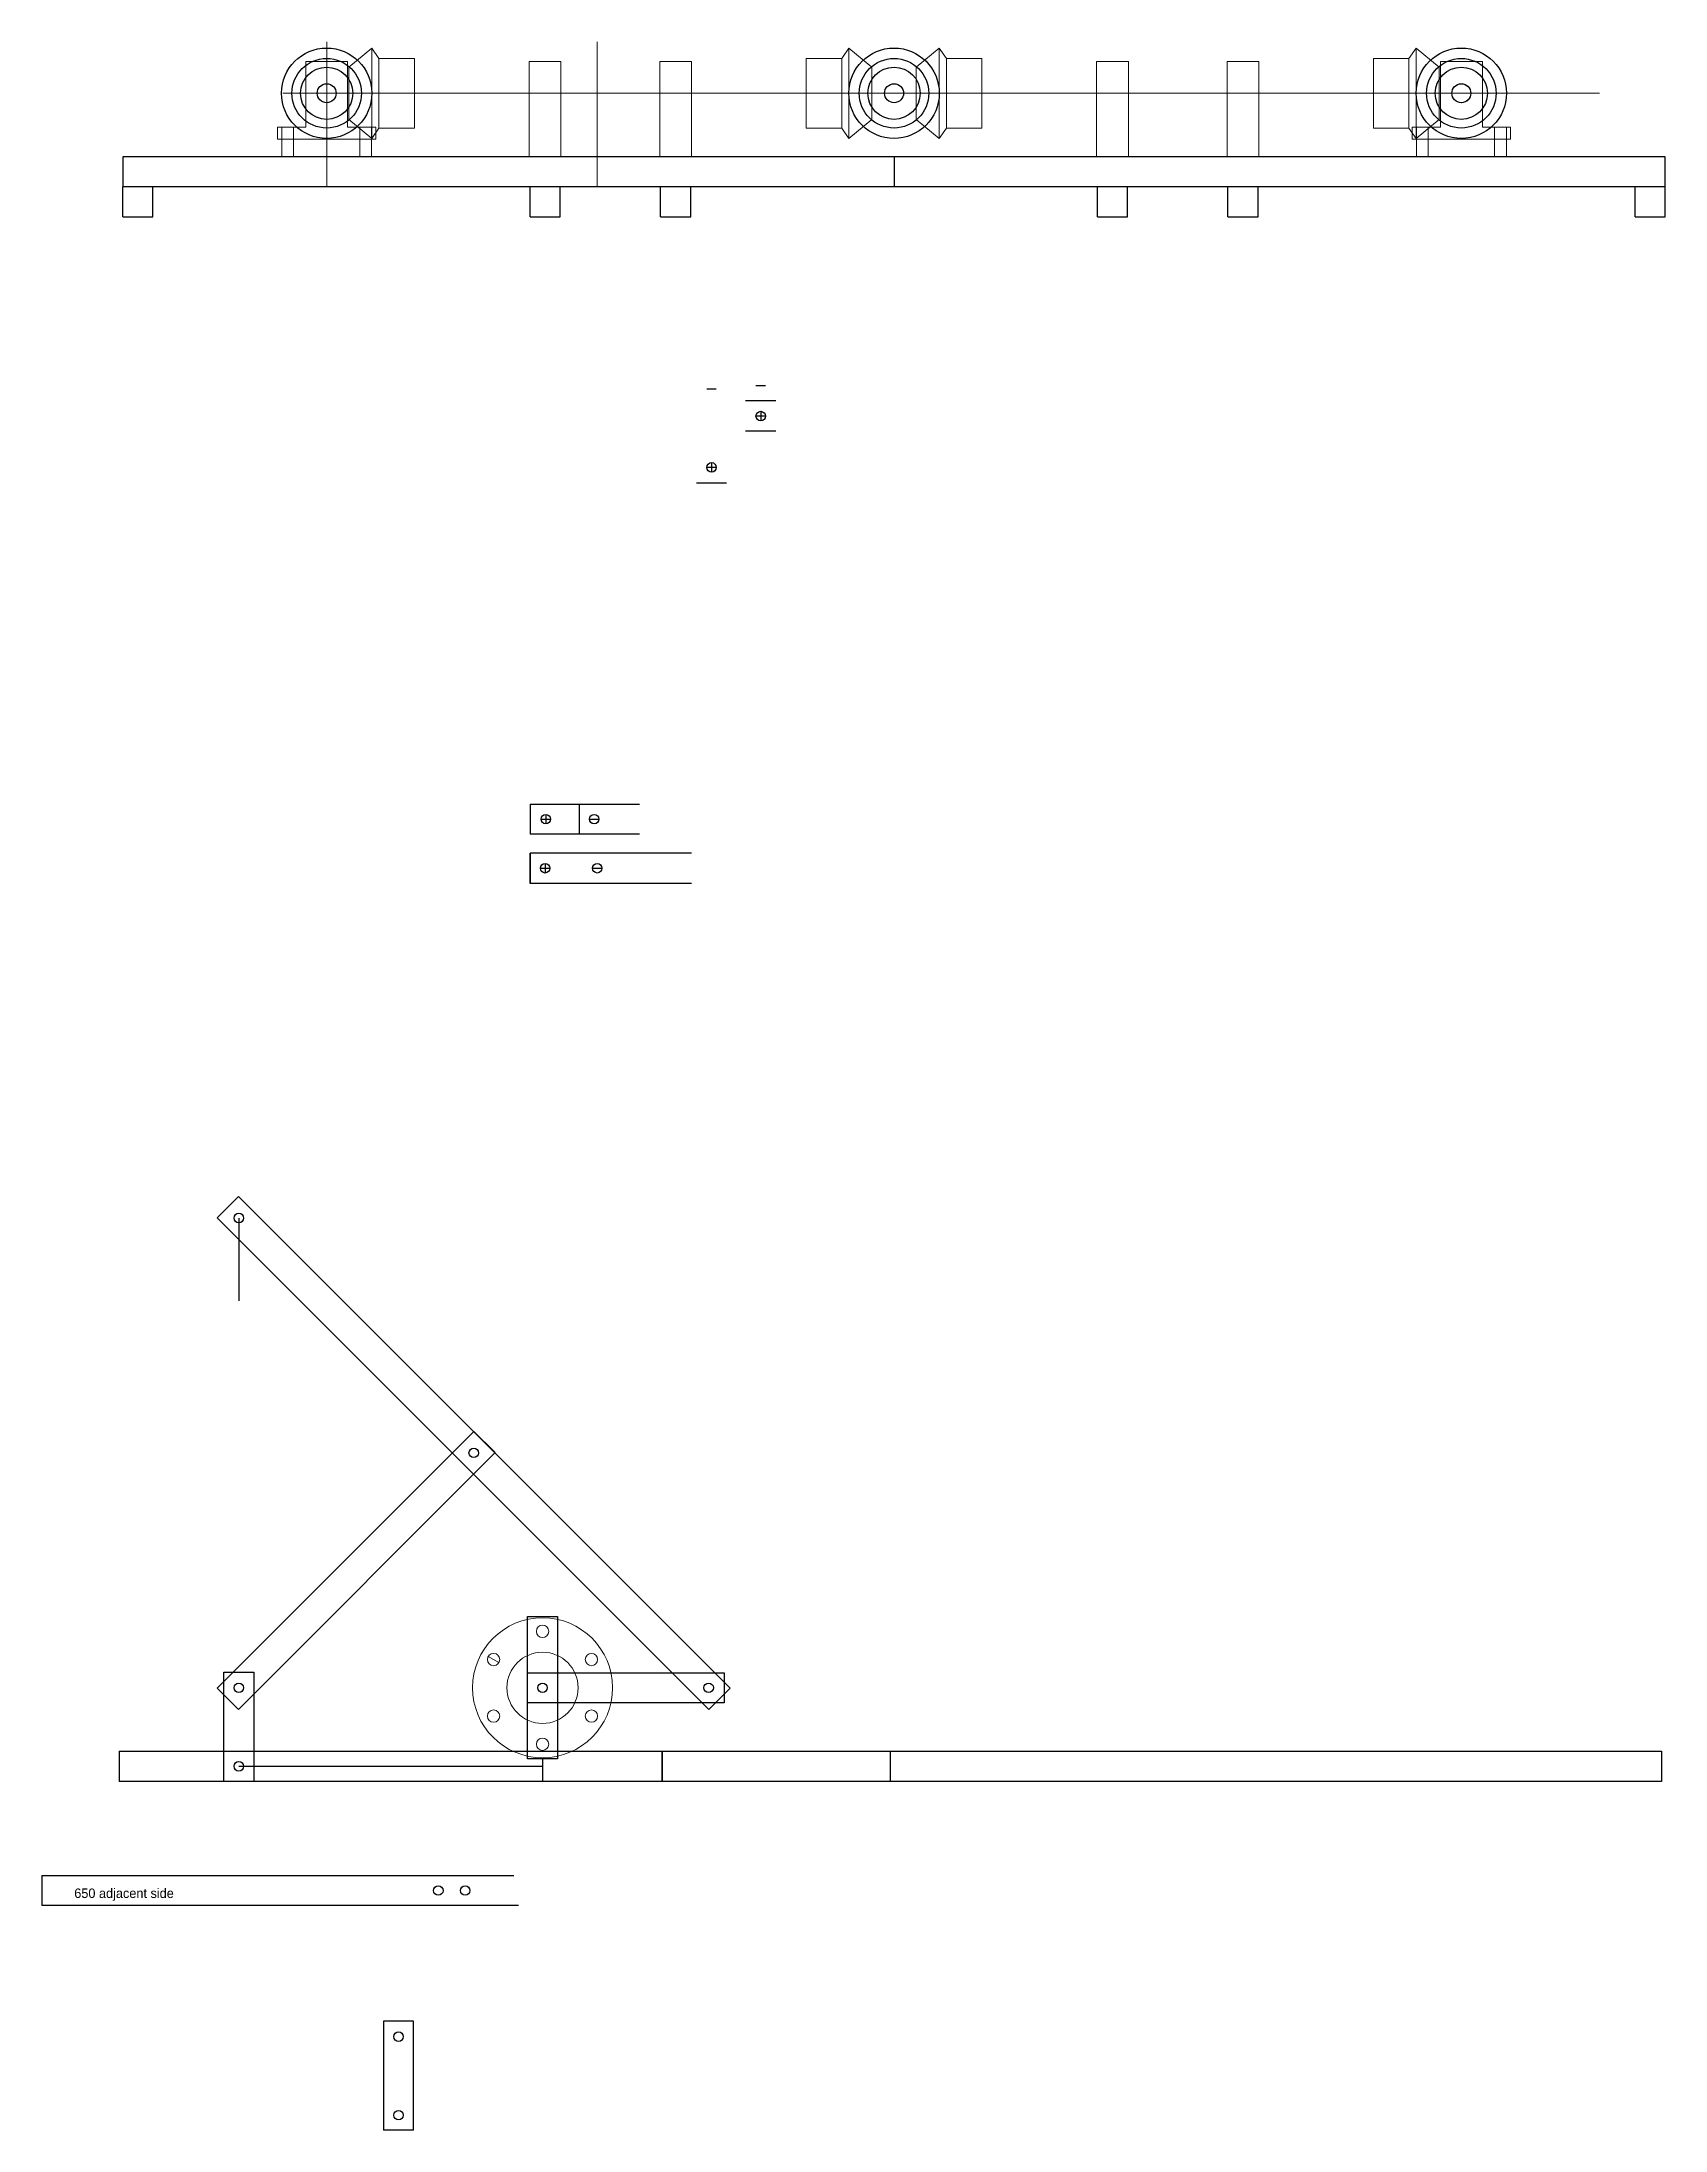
# Model space of a CAD drawing. Header units: millimetres. Extents: x -15418 to 43885, y -27590 to 23052.
# Drawn here: x 5842 to 6526, y 1830 to 2710 of the extents above; entities that cross this region are included whole.
import ezdxf

# ---------------------------------------------------------------- set-up
doc = ezdxf.new("R2010")
doc.units = ezdxf.units.MM
doc.header["$LTSCALE"] = 0.5
doc.layers.get('0').update_dxf_attribs({"lineweight": 5})
doc.layers.get('Defpoints').update_dxf_attribs({"color": 4})
doc.layers.add('Layer1', color=1, linetype='Continuous')
doc.layers.add('Layer2', color=2, linetype='Continuous')
doc.layers.add('Layer9', color=3, linetype='Continuous', lineweight=5)

msp = doc.modelspace()

# ---------------------------------------------------------------- texts
at = {"layer": 'Layer2', "transparency": 33554661}
msp.add_text('650 adjacent side', height=4, dxfattribs=at).set_placement((5855.2585, 1927.8084))

# ---------------------------------------------------------------- linework, layer by layer
at = {"transparency": 33554661}
for p, q in [((5961.6301, 2648.9554), (5961.6301, 2710.0914)), ((5980.6801, 2707.4454), (5970.9801, 2699.3954)), ((5980.6801, 2688.3954), (5980.6801, 2707.4454)), ((5983.6801, 2703.0554), (5980.6801, 2707.4454)), ((5983.6801, 2673.7354), (5983.6801, 2703.0554)), ((5983.6801, 2703.0554), (5998.6801, 2703.0554)), ((5998.6801, 2703.0554), (5998.6801, 2673.7354)), ((6075.6301, 2648.9554), (6075.6301, 2710.0914)), ((6163.6801, 2703.0554), (6163.6801, 2673.7354)), ((6178.6801, 2703.0554), (6163.6801, 2703.0554)), ((6178.6801, 2703.0554), (6181.6801, 2707.4454)), ((6178.6801, 2673.7354), (6178.6801, 2703.0554)), ((6181.6801, 2688.3954), (6181.6801, 2707.4454)), ((6181.6801, 2707.4454), (6191.3801, 2699.3954)), ((6219.7801, 2707.4454), (6210.0801, 2699.3954)), ((6219.7801, 2688.3954), (6219.7801, 2707.4454)), ((6222.7801, 2703.0554), (6219.7801, 2707.4454)), ((6222.7801, 2673.7354), (6222.7801, 2703.0554)), ((6222.7801, 2703.0554), (6237.7801, 2703.0554)), ((6237.7801, 2703.0554), (6237.7801, 2673.7354)), ((6402.7478, 2703.0554), (6402.7478, 2673.7354)), ((6417.7478, 2703.0554), (6402.7478, 2703.0554)), ((6417.7478, 2703.0554), (6420.7478, 2707.4454)), ((6417.7478, 2673.7354), (6417.7478, 2703.0554)), ((6420.7478, 2688.3954), (6420.7478, 2707.4454)), ((6420.7478, 2707.4454), (6430.4478, 2699.3954)), ((5970.9801, 2677.3954), (5970.9801, 2699.3954)), ((6191.3801, 2677.3954), (6191.3801, 2699.3954)), ((6210.0801, 2677.3954), (6210.0801, 2699.3954)), ((6430.4478, 2677.3954), (6430.4478, 2699.3954)), ((6497.9965, 2688.3954), (5943.1098, 2688.3954)), ((5970.9801, 2688.3954), (5970.9801, 2677.3954)), ((5980.6801, 2688.3954), (5980.6801, 2669.3454)), ((6181.6801, 2688.3954), (6181.6801, 2669.3454)), ((6210.0801, 2688.3954), (6210.0801, 2677.3954)), ((6219.7801, 2688.3954), (6219.7801, 2669.3454)), ((6420.7478, 2688.3954), (6420.7478, 2669.3454)), ((5980.6801, 2669.3454), (5970.9801, 2677.3954)), ((6181.6801, 2669.3454), (6191.3801, 2677.3954)), ((6219.7801, 2669.3454), (6210.0801, 2677.3954)), ((6420.7478, 2669.3454), (6430.4478, 2677.3954)), ((5942.6801, 2674.0754), (5942.6801, 2661.6554)), ((5947.6801, 2674.0754), (5947.6801, 2661.6554)), ((5975.5801, 2674.0754), (5975.5801, 2661.6554)), ((5980.5801, 2674.0754), (5980.5801, 2661.6554)), ((5983.6801, 2673.7354), (5980.6801, 2669.3454)), ((5998.6801, 2673.7354), (5983.6801, 2673.7354)), ((6163.6801, 2673.7354), (6178.6801, 2673.7354)), ((6178.6801, 2673.7354), (6181.6801, 2669.3454)), ((6222.7801, 2673.7354), (6219.7801, 2669.3454)), ((6237.7801, 2673.7354), (6222.7801, 2673.7354)), ((6402.7478, 2673.7354), (6417.7478, 2673.7354)), ((6417.7478, 2673.7354), (6420.7478, 2669.3454)), ((6420.8801, 2674.0754), (6420.8801, 2661.6554)), ((6425.8801, 2674.0754), (6425.8801, 2661.6554)), ((6453.7801, 2674.0754), (6453.7801, 2661.6554)), ((6458.7801, 2674.0754), (6458.7801, 2661.6554)), ((6029.7325, 2029.5783), (6034.2359, 2026.9783))]:
    msp.add_line(p, q, dxfattribs=at)
for centre, radius in [((6052.5956, 2016.3783), 29.5), ((6052.5956, 2040.1783), 2.6), ((6052.5956, 2040.1783), 2.6), ((6031.9842, 2028.2783), 2.6), ((6052.5956, 2016.3783), 15), ((6073.207, 2028.2783), 2.6), ((6031.9842, 2004.4783), 2.6), ((6073.207, 2004.4783), 2.6), ((6052.5956, 1992.5783), 2.6)]:
    msp.add_circle(centre, radius, dxfattribs=at)
at = {"layer": 'Defpoints', "transparency": 33554661}
msp.add_line((6200.7301, 2661.6554), (6200.7301, 2648.9554), dxfattribs=at)
for centre, radius in [((5961.6301, 2688.3954), 19.05), ((5961.6301, 2688.3954), 14.66), ((6200.7301, 2688.3954), 19.05), ((6200.7301, 2688.3954), 14.66), ((6439.7978, 2688.3954), 19.05), ((6439.7978, 2688.3954), 14.66), ((5961.6301, 2688.3954), 11), ((6200.7301, 2688.3954), 11), ((6439.7978, 2688.3954), 11), ((5961.6301, 2688.3954), 4), ((6200.7301, 2688.3954), 4), ((6439.7978, 2688.3954), 4)]:
    msp.add_circle(centre, radius, dxfattribs=at)
at = {"layer": 'Layer1', "transparency": 33554661}
for p, q in [((6121.8199, 2563.778), (6125.8199, 2563.778)), ((6146.5458, 2565.0504), (6142.5458, 2565.0504)), ((6150.8958, 2558.7004), (6138.1958, 2558.7004)), ((6144.5458, 2554.3504), (6144.5458, 2550.3504)), ((6150.8958, 2546.0004), (6138.1958, 2546.0004)), ((6146.5458, 2552.3504), (6142.5458, 2552.3504)), ((6125.8199, 2530.728), (6121.8199, 2530.728)), ((6123.8199, 2532.728), (6123.8199, 2528.728)), ((6130.1699, 2524.078), (6117.4699, 2524.078)), ((6047.4078, 2388.8437), (6093.4078, 2388.8437)), ((6047.4078, 2388.8437), (6047.4078, 2376.1437)), ((6068.0078, 2388.8437), (6068.0078, 2376.1437)), ((6051.9678, 2382.4937), (6055.9678, 2382.4937)), ((6053.9678, 2384.4937), (6053.9678, 2380.4937)), ((6072.3578, 2382.4937), (6076.3578, 2382.4937)), ((6115.3301, 2368.1178), (6047.3301, 2368.1178)), ((6047.3301, 2368.1178), (6047.3301, 2355.4178)), ((6047.3301, 2355.4178), (6047.3301, 2368.1178)), ((6093.4078, 2376.1437), (6047.4078, 2376.1437)), ((6051.6801, 2361.7678), (6055.6801, 2361.7678)), ((6053.6801, 2363.7678), (6053.6801, 2359.7678)), ((6073.6301, 2361.7678), (6077.6301, 2361.7678)), ((6115.3301, 2355.4178), (6047.3301, 2355.4178)), ((6031.9842, 2028.2783), (6031.9842, 2028.2783)), ((6031.9842, 2004.4783), (6031.9842, 2004.4783))]:
    msp.add_line(p, q, dxfattribs=at)
for centre in [(6144.5458, 2552.3504), (6123.8199, 2530.728), (6053.9678, 2382.4937), (6074.3578, 2382.4937), (6053.6801, 2361.7678), (6075.6301, 2361.7678)]:
    msp.add_circle(centre, 2, dxfattribs=at)
at = {"layer": 'Layer2', "transparency": 33554661}
for p, q in [((6525.7301, 2661.6554), (5875.7301, 2661.6554)), ((5875.7301, 2661.6554), (5875.7301, 2648.9554)), ((6525.7301, 2648.9554), (6525.7301, 2661.6554)), ((5875.7301, 2636.2554), (5875.7301, 2648.9554)), ((6525.7301, 2648.9554), (5875.7301, 2648.9554)), ((5888.4301, 2636.2554), (5888.4301, 2648.9554)), ((6047.3301, 2636.2554), (6047.3301, 2648.9554)), ((6060.0301, 2636.2554), (6060.0301, 2648.9554)), ((6102.3301, 2636.2554), (6102.3301, 2648.9554)), ((6115.0301, 2636.2554), (6115.0301, 2648.9554)), ((6286.4301, 2636.2554), (6286.4301, 2648.9554)), ((6299.1301, 2636.2554), (6299.1301, 2648.9554)), ((6341.4301, 2636.2554), (6341.4301, 2648.9554)), ((6354.1301, 2636.2554), (6354.1301, 2648.9554)), ((6513.0301, 2636.2554), (6513.0301, 2648.9554)), ((6525.7301, 2636.2554), (6525.7301, 2648.9554)), ((5875.7301, 2636.2554), (5888.4301, 2636.2554)), ((6047.3301, 2636.2554), (6060.0301, 2636.2554)), ((6102.3301, 2636.2554), (6115.0301, 2636.2554)), ((6286.4301, 2636.2554), (6299.1301, 2636.2554)), ((6341.4301, 2636.2554), (6354.1301, 2636.2554)), ((6513.0301, 2636.2554), (6525.7301, 2636.2554)), ((5924.4996, 2223.4545), (5915.5194, 2214.4743)), ((6131.6819, 2016.2722), (5924.4996, 2223.4545)), ((5915.5194, 2214.4743), (6122.7017, 2007.292)), ((5924.6057, 2214.3682), (5924.6057, 2179.4443)), ((5915.5194, 2016.2722), (6023.7067, 2124.4596)), ((6032.687, 2115.4793), (6023.7067, 2124.4596)), ((6032.687, 2115.4793), (5924.4996, 2007.292)), ((6046.2456, 1986.3783), (6046.2456, 2046.3783)), ((6046.2456, 2046.3783), (6058.9456, 2046.3783)), ((6058.9456, 2046.3783), (6058.9456, 1986.3783)), ((5924.4996, 2007.292), (5915.5194, 2016.2722)), ((5918.2557, 1976.9383), (5918.2557, 2022.9383)), ((5918.2557, 2022.9383), (5930.9557, 2022.9383)), ((5930.9557, 2022.9383), (5930.9557, 1976.9383)), ((6046.0956, 2022.7283), (6129.0956, 2022.7283)), ((6046.0956, 2022.7283), (6046.0956, 2010.0283)), ((6122.7017, 2007.292), (6131.6819, 2016.2722)), ((6129.0956, 2022.7283), (6129.0956, 2010.0283)), ((5929.0958, 2011.8882), (5924.4996, 2007.292)), ((6129.0956, 2010.0283), (6046.0956, 2010.0283)), ((5874.1657, 1989.6383), (6524.1657, 1989.6383)), ((5874.1657, 1989.6383), (5874.1657, 1976.9383)), ((6103.0356, 1976.9383), (6103.0356, 1989.6383)), ((6103.0356, 1989.6383), (6103.0356, 1976.9383)), ((6199.1657, 1989.6383), (6199.1657, 1976.9383)), ((6524.1657, 1989.6383), (6524.1657, 1976.9383)), ((5924.6057, 1983.2883), (6052.5956, 1983.2883)), ((6058.9456, 1986.3783), (6046.2456, 1986.3783)), ((6052.5956, 1986.3783), (6052.5956, 1976.9383)), ((6524.1657, 1976.9383), (5874.1657, 1976.9383)), ((6103.0356, 1976.9383), (6090.3356, 1976.9383)), ((5841.564, 1937.2775), (6040.5307, 1937.2775)), ((5841.564, 1937.2775), (5841.564, 1924.5775)), ((6042.4754, 1924.5775), (5841.564, 1924.5775)), ((5998.2664, 1875.9225), (5985.5664, 1875.9225)), ((5985.5664, 1875.9225), (5985.5664, 1829.9225)), ((5998.2664, 1829.9225), (5998.2664, 1875.9225)), ((5998.2664, 1829.9225), (5985.5664, 1829.9225))]:
    msp.add_line(p, q, dxfattribs=at)
for centre in [(5924.6057, 2214.3682), (6023.6006, 2115.3733), (5924.6057, 2016.3783), (6052.5956, 2016.3783), (6122.5956, 2016.3783), (6122.5956, 2016.3783), (5924.6057, 1983.2883), (6008.674, 1930.9275), (6019.9939, 1930.9275), (5991.9164, 1869.3625), (5991.9164, 1836.2725)]:
    msp.add_circle(centre, 2, dxfattribs=at)
at = {"layer": 'Layer9', "transparency": 33554661}
for p, q in [((5952.8001, 2701.7954), (5952.8001, 2674.0754)), ((5952.8001, 2701.7954), (5970.4601, 2701.7954)), ((5970.4601, 2701.7954), (5970.4601, 2674.0754)), ((6046.9901, 2661.6554), (6046.9901, 2701.7954)), ((6046.9901, 2701.7954), (6060.3701, 2701.7954)), ((6060.3701, 2661.6554), (6060.3701, 2701.7954)), ((6101.9901, 2661.6554), (6101.9901, 2701.7954)), ((6101.9901, 2701.7954), (6115.3701, 2701.7954)), ((6115.3701, 2661.6554), (6115.3701, 2701.7954)), ((6286.0901, 2661.6554), (6286.0901, 2701.7954)), ((6299.4701, 2701.7954), (6286.0901, 2701.7954)), ((6299.4701, 2661.6554), (6299.4701, 2701.7954)), ((6341.0901, 2661.6554), (6341.0901, 2701.7954)), ((6354.4701, 2701.7954), (6341.0901, 2701.7954)), ((6354.4701, 2661.6554), (6354.4701, 2701.7954)), ((6431.0001, 2701.7954), (6431.0001, 2674.0754)), ((6431.0001, 2701.7954), (6448.6601, 2701.7954)), ((6448.6601, 2701.7954), (6448.6601, 2674.0754)), ((5952.8001, 2674.0754), (5940.8801, 2674.0754)), ((5940.8801, 2674.0754), (5940.8801, 2668.9754)), ((5940.8801, 2668.9754), (5982.3269, 2668.9754)), ((5970.4601, 2674.0754), (5982.3801, 2674.0754)), ((5982.3269, 2668.9754), (5982.3269, 2674.0754)), ((6431.0001, 2674.0754), (6419.0801, 2674.0754)), ((6419.0801, 2674.0754), (6419.0801, 2668.9754)), ((6419.0801, 2668.9754), (6460.5269, 2668.9754)), ((6448.6601, 2674.0754), (6460.5801, 2674.0754)), ((6460.5269, 2668.9754), (6460.5269, 2674.0754))]:
    msp.add_line(p, q, dxfattribs=at)
for centre in [(5961.6301, 2688.3954), (6439.8301, 2688.3954)]:
    msp.add_circle(centre, 4, dxfattribs=at)

msp.set_redraw_order([(e.dxf.handle, doc.entitydb.next_handle()) for e in msp.query("TEXT MTEXT ATTDEF DIMENSION ARC_DIMENSION")])  # texts and dimensions are drawn at this point

doc.saveas('drawing.dxf')
